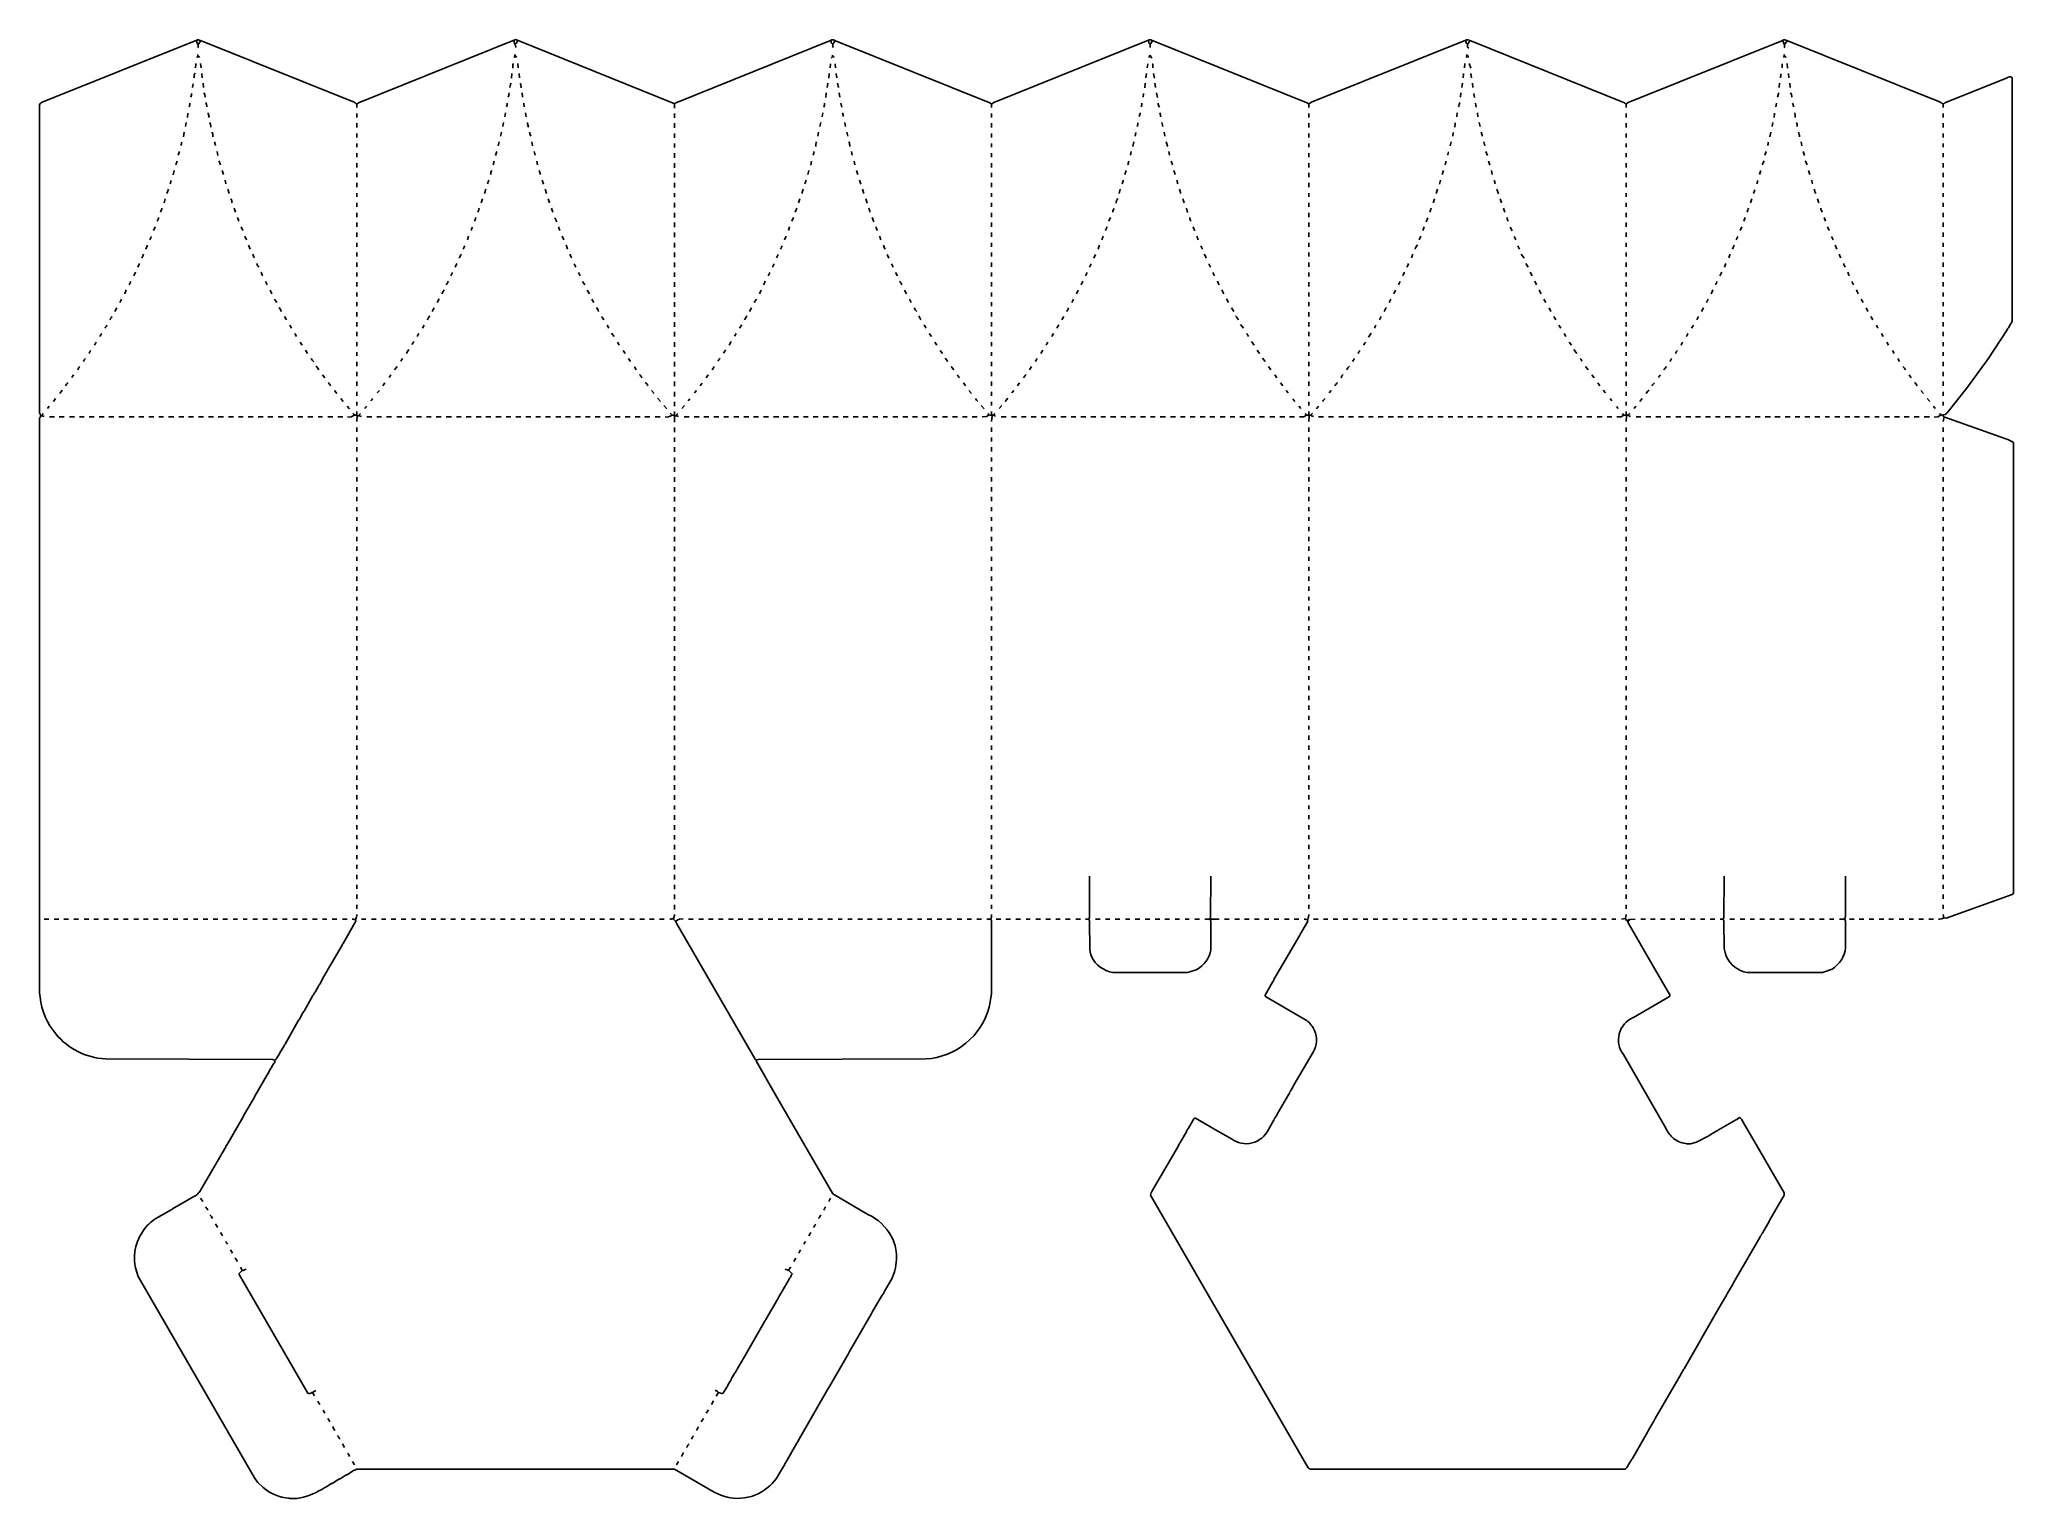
# Model space of a CAD drawing. Extents: x 474 to 5166, y 352 to 3819.
import ezdxf

# ---------------------------------------------------------------- set-up
doc = ezdxf.new("R2010")
doc.units = 0
doc.layers.get('0').update_dxf_attribs({"linetype": 'CONTINUOUS'})

msp = doc.modelspace()

# ---------------------------------------------------------------- linework, layer by layer
at = {"color": 7, "linetype": 'CONTINUOUS'}
for points in [[(1983, 3666), (1979.8, 3667.8), (1607.9, 3817.8), (1606, 3819, 0.138784), (1602, 3817), (1600.1, 3816.7), (1231.9, 3668.2), (1229, 3666), (1227, 3666), (1224.2, 3668.2), (1221.8, 3669.8), (860.9, 3814.8), (853.8, 3817.6, 0.381116), (848, 3817), (480.1, 3669.7, 0.143253), (474, 3664), (474, 2932, -0.126706), (477, 2925, -0.126966), (474, 2918), (474, 1554), (475.5, 1543, 0.146647), (512.8, 1455.8, 0.206612), (630, 1396.5), (1028, 1395.5, -0.145518), (1031, 1394, 0.413678), (1036.2, 1396.9, 0.070623), (1045.2, 1410.9), (1055.2, 1427.9, -0.113019), (1058, 1432), (1089.2, 1486.9, -0.113019), (1092, 1491), (1100.2, 1505.9, -0.113019), (1103, 1510), (1124, 1547, 0.067868), (1125.8, 1550.1, -0.089283), (1129, 1555), (1136, 1568), (1136.8, 1569.1, -0.089283), (1140, 1574), (1151, 1594, 0.120666), (1153, 1598), (1193.2, 1666.9, -0.113019), (1196, 1671), (1223.8, 1720.1, -0.118981), (1226, 1723), (1225, 1727), (1225.8, 1729.1, 0.163604), (1228, 1740)], [(4990, 2930), (4994, 2927), (4995, 2926), (4998, 2926), (4999, 2927), (5004, 2928), (5006, 2930), (5008, 2932), (5051.2, 2985.9), (5057, 2993), (5105.8, 3060.1), (5151, 3129, -0.129316), (5153.8, 3134.1), (5159.2, 3142.9, -0.113019), (5162, 3147), (5163, 3150), (5163, 3727), (5162, 3729, 0.340803), (5150.9, 3728.2), (5145.1, 3725.8), (5004, 3669), (5002.9, 3668.2), (5000, 3666), (4998, 3666, 0.069884), (4977.9, 3675.8), (4627.2, 3816.5, 0.325914), (4618, 3817), (4615.1, 3815.8), (4250, 3669), (4247, 3667), (4246, 3666), (4244, 3666), (4241.2, 3668.2), (3875.9, 3815.6), (3873.2, 3816.5), (3871, 3818), (3865, 3818), (3864, 3817), (3499.1, 3670.7, 0.088614), (3492, 3666), (3490, 3666), (3487.2, 3668.2), (3484.8, 3669.6), (3120.9, 3815.8), (3117.1, 3817.3, 0.324766), (3110, 3817), (3106.1, 3815.7), (2742, 3669), (2739, 3667), (2738, 3666), (2736, 3666), (2733.2, 3668.2), (2366.1, 3816.2), (2363.1, 3817.3, 0.36931), (2356, 3817), (2354.1, 3816.7), (1985.1, 3667.8), (1983, 3666), (1983, 3656)], [(844, 3752, 0.238593), (845, 3762)], [(854, 3776, 0.296299), (851, 3780), (851, 3781), (849, 3783)], [(1599, 3751, -0.088179), (1600, 3761), (1601, 3762)], [(1608, 3776, 0.296299), (1605, 3780), (1605, 3781), (1603, 3783)], [(2356, 3775, 0.172961), (2359, 3780)], [(2362, 3776, 0.296299), (2359, 3780), (2358, 3782)], [(3111, 3776, 0.165541), (3113, 3781)], [(3118, 3775, -0.155754), (3115, 3780), (3113, 3781), (3112, 3782)], [(3865, 3776, 0.165541), (3867, 3781)], [(3871, 3776, -0.120666), (3869, 3780), (3867, 3781), (3866, 3783)], [(841, 3728), (841.6, 3730.1, -0.192458), (844, 3739)], [(4612, 3728, 0.07013), (4613, 3737)], [(868, 3682, 0.134143), (865, 3692)], [(872, 3659, 0.134143), (869, 3669)], [(1584, 3659, 0.084195), (1586, 3668)], [(1588, 3682, 0.063906), (1590, 3692)], [(2338, 3658, 0.09779), (2340, 3668)], [(3136, 3658, -0.111731), (3133, 3668)], [(3847, 3659, -0.099788), (3850, 3669)], [(4639, 3682, 0.134143), (4636, 3692)], [(4643, 3659, 0.084195), (4641, 3668)], [(876, 3634), (877, 3636, -0.084195), (875, 3645)], [(881, 3611, 0.122985), (879, 3622)], [(1635, 3611), (1636, 3613, -0.122524), (1634, 3622)], [(3088, 3636, 0.084195), (3090, 3645)], [(3139, 3635, 0.09779), (3137, 3645)], [(4647, 3634, 0.067304), (4646, 3645)], [(4652, 3612, 0.09779), (4650, 3622)], [(810, 3567, 0.109346), (812, 3575)], [(886, 3588, 0.158124), (884, 3599)], [(1642, 3589, -0.134143), (1639, 3599)], [(2319, 3565, -0.081137), (2321, 3576)], [(2400, 3565, 0.11455), (2398, 3576)], [(3903, 3589, 0.07216), (3901, 3599)], [(4581, 3567, 0.109346), (4583, 3575)], [(4657, 3588, 0.122985), (4655, 3599)], [(904, 3521, 0.126706), (900, 3531)], [(1652, 3544), (1651.3, 3547.1, -0.081399), (1650, 3553)], [(3815, 3521), (3815.7, 3524.1, 0.081399), (3817, 3530)], [(3821, 3544), (3821.7, 3546.1, 0.081399), (3823, 3552)], [(4569, 3521, -0.0801), (4573, 3531)], [(4675, 3521, 0.105884), (4671, 3531)], [(1546, 3498, -0.084719), (1549, 3508)], [(3047, 3476, 0.085094), (3050, 3485)], [(3173, 3498, 0.084719), (3170, 3508)], [(3934, 3476, 0.079147), (3931, 3485)], [(4562, 3498, 0.109251), (4565, 3508)], [(4682, 3498, -0.084895), (4679, 3508)], [(4688, 3476), (4687.3, 3479.1, -0.081399), (4686, 3485)], [(932, 3431, 0.079147), (929, 3440)], [(1532, 3453, -0.084719), (1535, 3463)], [(1686, 3431, 0.079147), (1683, 3440)], [(2278, 3431, 0.085094), (2281, 3440)], [(3033, 3430, -0.196685), (3037, 3441)], [(3195, 3431, -0.085094), (3192, 3440)], [(3787, 3431, -0.079147), (3790, 3440)], [(4548, 3453, 0.085094), (4551, 3462)], [(4696, 3453, -0.109251), (4693, 3463)], [(754, 3387), (755.8, 3392.1, 0.113888), (757, 3396)], [(762, 3409), (762.8, 3411.1, 0.082276), (765, 3418)], [(1508, 3387), (1508.8, 3389.1, 0.082276), (1511, 3396)], [(1516, 3409, 0.085094), (1519, 3418)], [(2448, 3409, 0.079147), (2445, 3418)], [(3025, 3409, -0.130152), (3028, 3417)], [(3211, 3387, -0.085094), (3208, 3396)], [(3957, 3409, -0.085094), (3954, 3418)], [(3965, 3387), (3964.2, 3389.1, -0.082276), (3962, 3396)], [(4533, 3409), (4534.8, 3414.1, 0.113888), (4536, 3418)], [(4711, 3409), (4709.2, 3414.1, -0.113888), (4708, 3418)], [(736, 3343), (738.3, 3347.9, -0.089945), (740, 3351)], [(1500, 3365, -0.066665), (1503, 3373)], [(1711, 3365), (1710.2, 3367.1, -0.082276), (1708, 3374)], [(2245, 3343), (2246.8, 3348.1, 0.113888), (2248, 3352)], [(2465, 3365), (2463.2, 3370.1, -0.113888), (2462, 3374)], [(2474, 3343), (2473.2, 3345.1, -0.082276), (2471, 3352)], [(2999, 3343), (2999.8, 3345.1, 0.082276), (3002, 3352)], [(3008, 3365), (3008.8, 3367.1, 0.082276), (3011, 3374)], [(3221, 3364, -0.111656), (3216, 3374)], [(3762, 3365, 0.085094), (3765, 3374)], [(4507, 3343), (4509.3, 3347.9, -0.089945), (4511, 3351)], [(4737, 3343), (4734.7, 3347.9, 0.089945), (4733, 3351)], [(717, 3299, 0.114006), (721, 3309)], [(985, 3300, -0.099319), (981, 3309)], [(995, 3278, -0.099319), (991, 3287)], [(1471, 3299), (1472.8, 3302.1, -0.067868), (1477, 3309)], [(1481, 3321), (1483.3, 3325.9, -0.089945), (1485, 3329)], [(1729, 3321), (1727.2, 3326.1, -0.113888), (1726, 3330)], [(1739, 3300, -0.07869), (1735, 3309)], [(2484, 3321, -0.099319), (2480, 3330)], [(2990, 3321), (2991.8, 3326.1, 0.113888), (2993, 3330)], [(3247, 3299, 0.134311), (3242, 3309)], [(3724, 3278, 0.099319), (3728, 3287)], [(3735, 3300), (3736.8, 3305.1, 0.113888), (3738, 3309)], [(3744, 3321, -0.074359), (3749, 3331)], [(4479, 3278), (4480.8, 3283.1, 0.113888), (4482, 3287)], [(4489, 3300), (4490.8, 3305.1, 0.113888), (4492, 3309)], [(4756, 3300, -0.121045), (4752, 3309)], [(4766, 3278, -0.099319), (4762, 3287)], [(1005, 3257, -0.099319), (1001, 3266)], [(1441, 3236, 0.099319), (1445, 3245)], [(1759, 3257), (1756.7, 3261.9, 0.089945), (1755, 3265)], [(2195, 3236, 0.099319), (2199, 3245)], [(2524, 3236), (2522.8, 3237.9, 0.090711), (2518, 3245)], [(3278, 3236, -0.099319), (3274, 3245)], [(3714, 3257, 0.099319), (3718, 3266)], [(4776, 3257, -0.099319), (4772, 3266)], [(676, 3215, 0.099319), (680, 3224)], [(1430, 3215), (1433.2, 3219.9, -0.113019), (1436, 3224)], [(2546, 3194, -0.067868), (2544.2, 3197.1), (2542, 3202)], [(4043, 3215, -0.099319), (4039, 3224)], [(4447, 3215, 0.099319), (4451, 3224)], [(642, 3153, -0.129316), (644.8, 3158.1), (646, 3161)], [(1049, 3173, 0.070776), (1044, 3182)], [(1396, 3153), (1397.2, 3154.9, -0.104231), (1402, 3162)], [(1803, 3173, 0.093395), (1798, 3182)], [(1815, 3153, 0.069701), (1810, 3161)], [(2150, 3153), (2151.2, 3154.9, -0.113019), (2154, 3159), (2155, 3162)], [(2559, 3173, -0.074378), (2553, 3181)], [(2916, 3173), (2917, 3175, 0.079147), (2920, 3181)], [(3324, 3153), (3321.8, 3155.9, 0.120268), (3317, 3162)], [(4820, 3173), (4817.2, 3178.2, -0.092595), (4816, 3181)], [(605, 3093, -0.162817), (608, 3098), (609, 3100)], [(618, 3113, -0.153718), (622, 3120)], [(630, 3133, -0.162817), (633, 3138), (634, 3140)], [(1359, 3094), (1362, 3098, -0.212214), (1364, 3101)], [(1372, 3113, -0.133925), (1376, 3120)], [(2581, 3133, 0.116472), (2576, 3141)], [(2867, 3093), (2869, 3097, 0.184026), (2871, 3100)], [(3348, 3113, -0.084471), (3344, 3120)], [(3622, 3093, -0.153718), (3626, 3100)], [(3647, 3133, -0.133925), (3651, 3140)], [(4376, 3093, -0.133925), (4380, 3100)], [(4388, 3113, 0.074103), (4392, 3120)], [(4401, 3133, -0.129316), (4403.8, 3138.1), (4405, 3140)], [(4844, 3133, -0.084471), (4840, 3140)], [(579, 3054, -0.153718), (583, 3061)], [(592, 3073, -0.153718), (596, 3080)], [(1126, 3053, -0.122512), (1120, 3061)], [(1346, 3073, -0.120674), (1352, 3082)], [(2087, 3055), (2088.2, 3056.9, 0.103766), (2090, 3060), (2092, 3062)], [(2100, 3074), (2103, 3078, -0.212214), (2105, 3081)], [(2841, 3054), (2843.2, 3057.9, 0.103766), (2845, 3061)], [(3595, 3054), (3596.2, 3055.9, -0.125445), (3600, 3061)], [(3608, 3073), (3610, 3077, 0.184026), (3612, 3080)], [(4140, 3055, 0.09779), (4136, 3061)], [(4350, 3054, -0.171903), (4354, 3061)], [(4363, 3073, -0.153718), (4367, 3080)], [(536, 2996, -0.133101), (542, 3003)], [(565, 3034, -0.141257), (570, 3042)], [(1138, 3034, 0.128393), (1131, 3043)], [(1166, 2996, 0.079216), (1160, 3004)], [(1906, 3015, 0.122512), (1900, 3023)], [(1920, 2996, 0.122512), (1914, 3004)], [(2073, 3034), (2076, 3039, -0.212214), (2078, 3042)], [(2661, 3015, -0.113512), (2656, 3022)], [(2813, 3015, -0.079131), (2819, 3023)], [(3553, 2996, -0.079131), (3559, 3004)], [(3568, 3015, -0.173281), (3573, 3023)], [(3581, 3034, -0.091924), (3588, 3043)], [(4307, 2996, -0.133101), (4313, 3003)], [(4322, 3016, -0.078171), (4327, 3022)], [(4909, 3034, 0.122512), (4903, 3042)], [(4937, 2996, 0.079216), (4931, 3004)], [(1262, 2960, -0.150937), (1266, 2965)], [(2704, 2959, -0.113512), (2699, 2966)], [(3524, 2959, -0.106685), (3530, 2966)], [(4293, 2978, -0.102966), (4300, 2986)], [(480, 2925, -0.216752), (483, 2930)], [(1206, 2922, 0.217671), (1223, 2927)], [(1234, 2925, -0.216752), (1237, 2930)], [(1247, 2942, 0.084647), (1251, 2948)], [(1961, 2922, 0.229628), (1976.1, 2925.8), (1977, 2926), (1983, 2926)], [(1988, 2925, -0.236068), (1991, 2930)], [(2715, 2922), (2725.1, 2922.8, 0.098103), (2730, 2927)], [(2737, 2926, -0.070182), (2730, 2927), (2730, 2928), (2728, 2930)], [(2738, 2925), (2739, 2926), (2742, 2926, -0.150174), (2745, 2930)], [(2746, 2924, -0.120666), (2742, 2926)], [(3469, 2922), (3479, 2922.5, 0.147036), (3484.1, 2925.8), (3485, 2926), (3491, 2926)], [(3492, 2925), (3493, 2926), (3496, 2926, -0.162278), (3500, 2931)], [(3502, 2923, -0.085094), (3496, 2926)], [(4223, 2922), (4233, 2922.5, 0.147036), (4238.1, 2925.8), (4239, 2926), (4245, 2926)], [(4239, 2926, 0.120666), (4237, 2930)], [(4246, 2925), (4247, 2926), (4250, 2926, -0.160167), (4254, 2930)], [(4256, 2923, -0.085094), (4250, 2926)], [(4977, 2922, 0.217671), (4994, 2927)], [(4988, 1729, 0.200418), (5000, 1732), (5006, 1731), (5163, 1787), (5166, 1790), (5166, 2861, 0.116112), (5147.9, 2869.7), (5000, 2922, -0.145376), (4998, 2926)], [(1228, 1895, 0.178814), (1228, 1904)], [(2970, 1831), (2969.5, 1733), (2968, 1729), (2968.2, 1728.1), (2969.5, 1725), (2970.5, 1656), (2972.4, 1647.1), (2974.8, 1639.9, 0.245347), (3025, 1602), (3203, 1602), (3207.9, 1603.4), (3222.9, 1608.2), (3224.9, 1609.2, 0.225383), (3258, 1656), (3258, 1725, -0.120666), (3256, 1729), (3256.2, 1729.9), (3257.5, 1733), (3258, 1831)], [(4478, 1831), (4477.5, 1733), (4476, 1729), (4476.2, 1728.1), (4477.5, 1725), (4478.5, 1659), (4480.4, 1649.1), (4482.8, 1640.9, 0.250895), (4533, 1602), (4712, 1602), (4716.9, 1603.4), (4732.9, 1609.2), (4734.9, 1610.2, 0.232212), (4767, 1661), (4767, 1724, -0.165541), (4765, 1729), (4765.3, 1730.9), (4766.5, 1734), (4767, 1831)], [(1983, 1740, -0.130252), (1981, 1730), (1981, 1729), (1986, 1724), (1988.8, 1717.9), (2175, 1396), (2177, 1394), (2183, 1395.5), (2581, 1396.5, 0.323109), (2731.3, 1519.9), (2732.4, 1523.9), (2735.5, 1542), (2736.5, 1552), (2737, 1553), (2737, 1725, -0.120666), (2735, 1729), (2735.2, 1729.9), (2736.6, 1733.1), (2737, 1740)], [(3491, 1740), (3490.6, 1733.1), (3488, 1727), (3488.5, 1724), (3473.8, 1698.1), (3473, 1697, 0.079147), (3470, 1691), (3408, 1585, -0.129316), (3405.2, 1579.9), (3404.8, 1579.1), (3387, 1548), (3387, 1546), (3388, 1545), (3443.2, 1512.2), (3483.2, 1489.2, 0.092595), (3486, 1488, -0.128488), (3504.8, 1463.9, -0.236804), (3501.2, 1412.9), (3454, 1332, -0.082763), (3452.8, 1329.1), (3449.2, 1322.9, -0.089283), (3446, 1318, -0.129316), (3443.2, 1312.9), (3415.8, 1265.1, -0.06304), (3413.2, 1260.9, -0.067868), (3409, 1254, -0.129316), (3406.2, 1248.9), (3404.8, 1246.1, -0.06304), (3402.2, 1241.9), (3395, 1229, -0.477107), (3306.9, 1206.8), (3275.1, 1225.2), (3222, 1256), (3220, 1256), (3218, 1254), (3204.8, 1232.1), (3203, 1229, 0.079147), (3200, 1223), (3185.2, 1197.9), (3185, 1197, 0.125537), (3181, 1190), (3118.8, 1083.1, -0.113019), (3116, 1079), (3115, 1073), (3484.2, 434.1), (3486.8, 429.8, 0.179104), (3494, 422), (4242, 422, 0.19092), (4250, 431), (4257.8, 444.1, -0.118981), (4260, 447), (4296, 510, 0.079147), (4299, 516), (4311, 536, 0.079147), (4314, 542), (4376, 648, -0.129316), (4378.8, 653.1, -0.067868), (4383, 660), (4460.2, 794.9, 0.11524), (4463, 800), (4476, 822, 0.120666), (4478, 826), (4483, 834, 0.079147), (4486, 840), (4498, 860, 0.079147), (4501, 866), (4563, 972, -0.129316), (4565.8, 977.1), (4567.2, 979.9, -0.06304), (4569.8, 984.1), (4585, 1010, -0.082763), (4586.2, 1012.9), (4586.8, 1014.1), (4621, 1073), (4621, 1078), (4562.8, 1177.9), (4521.2, 1250.2, 0.162794), (4515, 1257), (4508.1, 1252.8, 0.113019), (4504, 1250), (4465, 1228, -0.120666), (4461, 1226), (4454.1, 1221.8, -0.065958), (4449.1, 1218.8), (4439.9, 1213.2), (4413.9, 1199.3), (4412.1, 1198.7), (4398, 1195), (4388, 1195), (4386.9, 1195.6, -0.148088), (4357.8, 1207.8, -0.103197), (4339.8, 1231.8), (4238.8, 1406.9, -0.491664), (4262.1, 1494.8), (4262.9, 1495.2), (4348, 1545), (4349, 1546), (4349, 1549), (4309.8, 1616.9), (4250.4, 1720.1), (4250, 1723, -0.618034), (4248, 1725)], [(1225, 1727), (1221.9, 1727.8, 0.138157), (1217, 1729)], [(1972, 1729, 0.083987), (1981, 1730)], [(3488, 1727), (3484.9, 1727.8, 0.138157), (3480, 1729)], [(1033, 1394, -0.318346), (1030.2, 1384.9), (1025.8, 1377.1, -0.113019), (1023, 1373), (1017.8, 1363.1, -0.06304), (1015.2, 1358.9), (986, 1308, 0.120666), (984, 1304), (960, 1263, 0.120666), (958, 1259), (919, 1192, 0.079147), (916, 1186), (908, 1173, 0.079147), (905, 1167), (897, 1154, 0.079147), (894, 1148), (858, 1087, -0.129316), (855.2, 1081.9, -0.118981), (853, 1079, -0.166814), (841, 1070), (790, 1040, -0.067868), (786.9, 1038.2), (750.9, 1017.2, 0.089283), (746, 1014, 0.114905), (718, 984, 0.227771), (704.7, 891.9), (708.8, 879.9), (985.2, 401.2), (986.8, 398.8), (992, 391), (1005.8, 377.8, 0.15125), (1066.9, 352.6), (1068, 352), (1086, 352), (1093.9, 353.4, 0.091777), (1152, 378, -0.120666), (1156, 380), (1164, 385, -0.079147), (1170, 388), (1183, 396, -0.079147), (1189, 399), (1203, 408, 0.082763), (1205.9, 409.2), (1222, 419, 0.085094), (1228, 422), (1983, 422), (2062.8, 375.8), (2065.2, 374.2, 0.109754), (2123.9, 352.6, 0.309794), (2235, 416), (2244.8, 432.1, -0.067868), (2249, 439), (2275, 485, 0.120666), (2277, 489), (2348.8, 613.1, -0.089283), (2352, 618), (2396, 695, 0.079147), (2399, 701), (2451, 790, 0.079147), (2454, 796), (2477.2, 834.9, -0.113019), (2480, 839), (2485.2, 848.9), (2499.7, 874.1), (2505.3, 887.9, 0.105409), (2510.4, 939.1, 0.088926), (2498.8, 974.9, 0.162945), (2443.2, 1027.2), (2360, 1076), (2223.8, 1310.9), (2178.4, 1390.1), (2178, 1394)], [(875, 1037, -0.074378), (869, 1045)], [(885, 1017, 0.133455), (879, 1026)], [(897, 996, 0.070776), (892, 1005)], [(2314, 996), (2315.8, 999.1, -0.098514), (2319, 1004)], [(2326, 1017), (2327.2, 1018.9, -0.071864), (2332, 1026)], [(909, 976), (907.2, 979.1, 0.085479), (904, 984)], [(921, 956, -0.112445), (917, 963)], [(944, 915, 0.093322), (938, 924)], [(965, 897), (962.9, 896.2, -0.153712), (956, 894), (949, 887), (949, 884), (1106.2, 612.1), (1112, 602, 0.370266), (1121.1, 603.7), (1123, 604), (1131, 609)], [(956, 894), (953.2, 899.2, -0.104338), (952, 902)], [(2080, 609, -0.133012), (2086.9, 604.8), (2088, 604), (2093.1, 602.2, 0.494406), (2100, 604), (2109, 619, 0.120666), (2111, 623), (2116, 631, 0.079147), (2119, 637), (2126.2, 648.9, -0.06304), (2128.8, 653.1, -0.067868), (2133, 660, -0.129316), (2135.8, 665.1), (2144.8, 681.1, -0.089283), (2148, 686), (2199, 775, 0.120666), (2201, 779), (2228, 825, 0.079147), (2231, 831), (2236, 839, 0.079147), (2239, 845), (2256, 873, -0.129316), (2258.8, 878.1, -0.067868), (2263, 885), (2263, 886), (2255, 894), (2246, 897)], [(1140, 575), (1137.2, 580.2, -0.092595), (1136, 583)], [(1164, 534), (1162.2, 537.1, 0.085479), (1159, 542)], [(1176, 514, -0.099746), (1171, 523)], [(2036, 514, -0.162817), (2039, 519), (2040, 522)], [(1189, 493), (1186, 495, 0.125359), (1182, 502)], [(2012, 473), (2013.2, 474.9, -0.104231), (2018, 482)], [(2024, 493, -0.133925), (2028, 500), (2028, 501)], [(1211, 452), (1208.2, 457.2, -0.092595), (1207, 460)]]:
    msp.add_lwpolyline(points, format="xyb", dxfattribs=at)
for points in [[(848, 3813), (848, 3817)], [(851, 3807), (848, 3811)], [(1602, 3813), (1602, 3817)], [(1605, 3807), (1602, 3811)], [(2356, 3813), (2356, 3817)], [(2360, 3808), (2359, 3808), (2356, 3811)], [(848, 3776), (851, 3780)], [(858, 3752), (857, 3762)], [(1602, 3776), (1605, 3780)], [(1612, 3752), (1611, 3762)], [(2353, 3752), (2354, 3761)], [(2366, 3752), (2365, 3761)], [(3107, 3752), (3108, 3761)], [(3120, 3752), (3120, 3760), (3119, 3761)], [(3861, 3752), (3862, 3762)], [(3876, 3751), (3872, 3762)], [(4615, 3752), (4616, 3753), (4616, 3761)], [(4619, 3776), (4622, 3780)], [(4625, 3776), (4625, 3777), (4622, 3780), (4622, 3781), (4620, 3783)], [(4629, 3751), (4628, 3762)], [(838, 3705), (839, 3714)], [(861, 3728), (860, 3738)], [(864, 3705), (863, 3715)], [(1592, 3705), (1594, 3715)], [(1596, 3727), (1597, 3738)], [(1615, 3728), (1614, 3738)], [(1619, 3704), (1617, 3715)], [(2346, 3705), (2348, 3715)], [(2350, 3727), (2351, 3738)], [(2369, 3728), (2368, 3738)], [(2373, 3705), (2371, 3715)], [(3101, 3704), (3102, 3715)], [(3104, 3728), (3105, 3738)], [(3124, 3727), (3122, 3738)], [(3127, 3705), (3125, 3715)], [(3855, 3705), (3856, 3715)], [(3858, 3728), (3859, 3738)], [(3878, 3728), (3876, 3738)], [(3881, 3705), (3880, 3715)], [(4609, 3705), (4610, 3715)], [(4632, 3728), (4631, 3738)], [(4635, 3705), (4634, 3715)], [(830, 3659), (832, 3668)], [(834, 3682), (836, 3691)], [(1228, 3657), (1228, 3666)], [(1622, 3682), (1621, 3692)], [(1626, 3659), (1625, 3668)], [(2343, 3681), (2344, 3692)], [(2376, 3682), (2375, 3692)], [(2381, 3658), (2379, 3668)], [(2737, 3657), (2737, 3666)], [(3093, 3659), (3094, 3668)], [(3097, 3682), (3098, 3691)], [(3131, 3681), (3129, 3692)], [(3491, 3657), (3491, 3666)], [(3851, 3682), (3851.3, 3683.9), (3852.5, 3691), (3852, 3692)], [(3885, 3681), (3883, 3691)], [(3889, 3658), (3887, 3668)], [(4245, 3657), (4245, 3666)], [(4601, 3659), (4603, 3668)], [(4605, 3682), (4607, 3691), (4608, 3692)], [(4999, 3657), (4999, 3666)], [(821, 3612), (823, 3622)], [(826, 3634), (827, 3644)], [(1228, 3634), (1228, 3643)], [(1228, 3610), (1228, 3620)], [(1575, 3612), (1577, 3622)], [(1580, 3635), (1582, 3645)], [(1631, 3635), (1629, 3645)], [(1983, 3633), (1983, 3643)], [(1983, 3609), (1983, 3620)], [(2329, 3612), (2331, 3622)], [(2334, 3635), (2336, 3645)], [(2385, 3636), (2383, 3645)], [(2390, 3612), (2388, 3622)], [(2737, 3634), (2737, 3643)], [(2737, 3610), (2737, 3620)], [(3084, 3612), (3085, 3621)], [(3144, 3612), (3142, 3622)], [(3491, 3634), (3491, 3643)], [(3491, 3610), (3491, 3620)], [(3838, 3611), (3839, 3621)], [(3843, 3635), (3844, 3645)], [(3893, 3635), (3892, 3645)], [(3898, 3612), (3896, 3622)], [(4245, 3634), (4245, 3643)], [(4245, 3610), (4245, 3620)], [(4592, 3612), (4594, 3622)], [(4597, 3634), (4598, 3644)], [(4999, 3634), (4999, 3643)], [(4999, 3610), (4999, 3620)], [(816, 3588), (818, 3599)], [(892, 3567), (890, 3576)], [(1228, 3586), (1228, 3596)], [(1228, 3563), (1228, 3572)], [(1564, 3566), (1567, 3576)], [(1570, 3589), (1572, 3599)], [(1646, 3566), (1644, 3576)], [(1983, 3585), (1983, 3596)], [(1983, 3562), (1983, 3572)], [(2324, 3589), (2326, 3599)], [(2395, 3589), (2393, 3599)], [(2737, 3586), (2737, 3596)], [(2737, 3563), (2737, 3572)], [(3073, 3565), (3075, 3576)], [(3078, 3589), (3080, 3598)], [(3149, 3589), (3147, 3599)], [(3154, 3565), (3155, 3566), (3152, 3576)], [(3491, 3586), (3491, 3596)], [(3491, 3563), (3491, 3572)], [(3827, 3566), (3829, 3576)], [(3833, 3589), (3834, 3598)], [(3909, 3566), (3907, 3576)], [(4245, 3586), (4245, 3596)], [(4245, 3563), (4245, 3572)], [(4587, 3588), (4589, 3599)], [(4663, 3566), (4661, 3576)], [(4999, 3586), (4999, 3596)], [(4999, 3563), (4999, 3572)], [(798, 3521), (801, 3530)], [(804, 3544), (807, 3553)], [(898, 3543), (896, 3553)], [(1228, 3539), (1228, 3549)], [(1228, 3515), (1228, 3525)], [(1552, 3521), (1555, 3530)], [(1558, 3543), (1561, 3553)], [(1658, 3521), (1656, 3530)], [(1983, 3538), (1983, 3549)], [(1983, 3514), (1983, 3525)], [(2307, 3520), (2309, 3530)], [(2313, 3544), (2315, 3553)], [(2406, 3544), (2404, 3553)], [(2412, 3521), (2410, 3530)], [(2737, 3539), (2737, 3549)], [(2737, 3515), (2737, 3525)], [(3061, 3521), (3063, 3530)], [(3067, 3544), (3069, 3553)], [(3160, 3544), (3158, 3553)], [(3167, 3521), (3164, 3530)], [(3491, 3539), (3491, 3549)], [(3491, 3515), (3491, 3525)], [(3916, 3543), (3912, 3553)], [(3921, 3520), (3918, 3530)], [(4245, 3539), (4245, 3549)], [(4245, 3515), (4245, 3525)], [(4575, 3544), (4578, 3553)], [(4669, 3543), (4666, 3553)], [(4999, 3539), (4999, 3549)], [(4999, 3515), (4999, 3525)], [(785, 3476), (787, 3484)], [(792, 3497), (794, 3508)], [(911, 3498), (908, 3508)], [(917, 3476), (915, 3485)], [(1228, 3492), (1228, 3502)], [(1228, 3468), (1228, 3478)], [(1539, 3476), (1542, 3485)], [(1665, 3498), (1662, 3508)], [(1672, 3475), (1669, 3485)], [(1983, 3491), (1983, 3502)], [(1983, 3467), (1983, 3478)], [(2293, 3476), (2296, 3485)], [(2300, 3498), (2303, 3508)], [(2419, 3498), (2416, 3508)], [(2426, 3475), (2423, 3485)], [(2737, 3492), (2737, 3502)], [(2737, 3468), (2737, 3478)], [(3054, 3498), (3057, 3508)], [(3180, 3476), (3177, 3485)], [(3491, 3492), (3491, 3502)], [(3491, 3468), (3491, 3478)], [(3802, 3475), (3804, 3485)], [(3808, 3498), (3811, 3508)], [(3927, 3498), (3925, 3508)], [(4245, 3492), (4245, 3502)], [(4245, 3468), (4245, 3478)], [(4556, 3476), (4558, 3484)], [(4999, 3492), (4999, 3502)], [(4999, 3468), (4999, 3478)], [(770, 3431), (773, 3440)], [(777, 3453), (781, 3463)], [(925, 3453), (922, 3463)], [(1228, 3445), (1228, 3454)], [(1228, 3421), (1228, 3431)], [(1524, 3431), (1527, 3440)], [(1679, 3453), (1676, 3463)], [(1983, 3444), (1983, 3454)], [(1983, 3420), (1983, 3431)], [(2286, 3453), (2289, 3463)], [(2433, 3453), (2430, 3463)], [(2441, 3430), (2438, 3440)], [(2737, 3445), (2737, 3454)], [(2737, 3421), (2737, 3431)], [(3040, 3453), (3043, 3463)], [(3187, 3453), (3184, 3463)], [(3491, 3445), (3491, 3454)], [(3491, 3421), (3491, 3431)], [(3794, 3453), (3797, 3463)], [(3942, 3452), (3938, 3463)], [(3949, 3431), (3946, 3440)], [(4245, 3445), (4245, 3454)], [(4245, 3421), (4245, 3431)], [(4541, 3431), (4544, 3440)], [(4703, 3431), (4700, 3440)], [(4999, 3445), (4999, 3454)], [(4999, 3421), (4999, 3431)], [(940, 3409), (937, 3418)], [(948, 3387), (945, 3396)], [(1228, 3397), (1228, 3407)], [(1228, 3374), (1228, 3384)], [(1694, 3409), (1691, 3418)], [(1704, 3386), (1699, 3395)], [(1983, 3396), (1983, 3407)], [(1983, 3373), (1983, 3384)], [(2262, 3387), (2266, 3396)], [(2270, 3409), (2274, 3418)], [(2457, 3386), (2453, 3396)], [(2737, 3397), (2737, 3407)], [(2737, 3374), (2737, 3384)], [(3016, 3387), (3020, 3396)], [(3203, 3408), (3200, 3418)], [(3491, 3397), (3491, 3407)], [(3491, 3374), (3491, 3384)], [(3770, 3386), (3774, 3395)], [(3779, 3409), (3782, 3418)], [(4245, 3397), (4245, 3407)], [(4245, 3374), (4245, 3384)], [(4525, 3387), (4528, 3396)], [(4719, 3387), (4716, 3396)], [(4999, 3397), (4999, 3407)], [(4999, 3374), (4999, 3384)], [(745, 3365), (749, 3374)], [(957, 3365), (953, 3374)], [(966, 3343), (962, 3352)], [(1228, 3350), (1228, 3360)], [(1228, 3326), (1228, 3336)], [(1491, 3343), (1494, 3352)], [(1720, 3343), (1716, 3352)], [(1983, 3349), (1983, 3360)], [(1983, 3325), (1983, 3336)], [(2254, 3365), (2257, 3374)], [(2737, 3350), (2737, 3360)], [(2737, 3326), (2737, 3336)], [(3228, 3343), (3225, 3352)], [(3491, 3350), (3491, 3360)], [(3491, 3326), (3491, 3336)], [(3753, 3343), (3757, 3352)], [(3974, 3364), (3970, 3373)], [(3983, 3343), (3979, 3351)], [(4245, 3350), (4245, 3360)], [(4245, 3326), (4245, 3336)], [(4516, 3365), (4520, 3374)], [(4728, 3365), (4724, 3374)], [(4999, 3350), (4999, 3360)], [(4999, 3326), (4999, 3336)], [(708, 3278), (712, 3287)], [(727, 3321), (731, 3330)], [(975, 3321), (971, 3330)], [(1228, 3303), (1228, 3313)], [(1228, 3279), (1228, 3289)], [(1462, 3278), (1466, 3287)], [(1749, 3278), (1745, 3286)], [(1983, 3302), (1983, 3313)], [(1983, 3278), (1983, 3289)], [(2216, 3278), (2220, 3286)], [(2226, 3300), (2230, 3308)], [(2235, 3321), (2239, 3329)], [(2493, 3299), (2489, 3308)], [(2503, 3278), (2499, 3286)], [(2737, 3303), (2737, 3313)], [(2737, 3279), (2737, 3289)], [(2970, 3278), (2974, 3286)], [(2980, 3299), (2984, 3308)], [(3238, 3321), (3234, 3329)], [(3257, 3278), (3253, 3286)], [(3491, 3303), (3491, 3313)], [(3491, 3279), (3491, 3289)], [(3992, 3321), (3988, 3329)], [(4003, 3299), (3996, 3309)], [(4012, 3278), (4007, 3287)], [(4245, 3303), (4245, 3313)], [(4245, 3279), (4245, 3289)], [(4498, 3321), (4502, 3330)], [(4746, 3321), (4742, 3330)], [(4999, 3303), (4999, 3313)], [(4999, 3279), (4999, 3289)], [(687, 3236), (691, 3244)], [(698, 3257), (702, 3266)], [(1015, 3236), (1011, 3244)], [(1228, 3256), (1228, 3265)], [(1228, 3232), (1228, 3242)], [(1452, 3257), (1456, 3265)], [(1770, 3236), (1765, 3244)], [(1983, 3255), (1983, 3265)], [(1983, 3231), (1983, 3242)], [(2206, 3257), (2210, 3265)], [(2513, 3257), (2509, 3265)], [(2737, 3256), (2737, 3265)], [(2737, 3232), (2737, 3242)], [(2950, 3236), (2954, 3245)], [(2960, 3257), (2964, 3265)], [(3267, 3257), (3263, 3265)], [(3491, 3256), (3491, 3265)], [(3491, 3232), (3491, 3242)], [(3704, 3236), (3708, 3244)], [(4022, 3257), (4017, 3266)], [(4032, 3236), (4028, 3245)], [(4245, 3256), (4245, 3265)], [(4245, 3232), (4245, 3242)], [(4458, 3236), (4462, 3244)], [(4468, 3257), (4473, 3266)], [(4786, 3236), (4782, 3244)], [(4999, 3256), (4999, 3265)], [(4999, 3232), (4999, 3242)], [(665, 3194), (669, 3202)], [(1026, 3215), (1022, 3223)], [(1038, 3194), (1033, 3202)], [(1228, 3208), (1228, 3218)], [(1228, 3185), (1228, 3195)], [(1419, 3194), (1424, 3203)], [(1781, 3215), (1776, 3223)], [(1792, 3194), (1787, 3202)], [(1983, 3207), (1983, 3218)], [(1983, 3184), (1983, 3195)], [(2173, 3194), (2178, 3202)], [(2185, 3215), (2189, 3223)], [(2535, 3215), (2530, 3223)], [(2737, 3208), (2737, 3218)], [(2737, 3185), (2737, 3195)], [(2928, 3194), (2932, 3202)], [(2939, 3215), (2943, 3223)], [(3289, 3215), (3284, 3224)], [(3300, 3194), (3295, 3203)], [(3491, 3208), (3491, 3218)], [(3491, 3185), (3491, 3195)], [(3682, 3194), (3686, 3202)], [(3693, 3215), (3697, 3223)], [(4054, 3194), (4050, 3202)], [(4245, 3208), (4245, 3218)], [(4245, 3185), (4245, 3195)], [(4436, 3194), (4440, 3202)], [(4797, 3215), (4793, 3224)], [(4809, 3194), (4804, 3202)], [(4999, 3208), (4999, 3218)], [(4999, 3185), (4999, 3195)], [(653, 3173), (658, 3181)], [(1061, 3153), (1056, 3161)], [(1228, 3161), (1228, 3171)], [(1228, 3137), (1228, 3147)], [(1407, 3173), (1412, 3181)], [(1983, 3160), (1983, 3171)], [(1983, 3136), (1983, 3147)], [(2162, 3173), (2166, 3181)], [(2569, 3153), (2564, 3162)], [(2737, 3161), (2737, 3171)], [(2737, 3137), (2737, 3147)], [(2904, 3153), (2909, 3161)], [(3313, 3173), (3307, 3181)], [(3491, 3161), (3491, 3171)], [(3491, 3137), (3491, 3147)], [(3659, 3153), (3663, 3161)], [(3670, 3173), (3675, 3182)], [(4066, 3173), (4062, 3181)], [(4078, 3153), (4073, 3161)], [(4245, 3161), (4245, 3171)], [(4245, 3137), (4245, 3147)], [(4413, 3153), (4417, 3161)], [(4424, 3173), (4429, 3181)], [(4832, 3153), (4827, 3161)], [(4999, 3161), (4999, 3171)], [(4999, 3137), (4999, 3147)], [(1073, 3133), (1069, 3140)], [(1085, 3113), (1081, 3120)], [(1098, 3093), (1094, 3100)], [(1228, 3114), (1228, 3124)], [(1228, 3090), (1228, 3100)], [(1384, 3133), (1388, 3140)], [(1827, 3133), (1823, 3140)], [(1840, 3113), (1834, 3121)], [(1852, 3093), (1848, 3100)], [(1983, 3113), (1983, 3124)], [(1983, 3089), (1983, 3100)], [(2113, 3093), (2118, 3101)], [(2126, 3114), (2130, 3120)], [(2138, 3133), (2143, 3141)], [(2594, 3113), (2589, 3120)], [(2607, 3093), (2602, 3100)], [(2737, 3114), (2737, 3124)], [(2737, 3090), (2737, 3100)], [(2880, 3113), (2884, 3120)], [(2892, 3133), (2897, 3141)], [(3336, 3133), (3329, 3142)], [(3361, 3093), (3355, 3101)], [(3491, 3114), (3491, 3124)], [(3491, 3090), (3491, 3100)], [(3633, 3112), (3639, 3121)], [(4090, 3133), (4085, 3140)], [(4102, 3113), (4098, 3120)], [(4115, 3093), (4110, 3100)], [(4245, 3114), (4245, 3124)], [(4245, 3090), (4245, 3100)], [(4856, 3113), (4852, 3120)], [(4869, 3093), (4865, 3100)], [(4999, 3114), (4999, 3124)], [(4999, 3090), (4999, 3100)], [(1111, 3073), (1106, 3081)], [(1228, 3067), (1228, 3076)], [(1228, 3043), (1228, 3053)], [(1333, 3055), (1337, 3061)], [(1866, 3073), (1861, 3080)], [(1879, 3054), (1874, 3061)], [(1983, 3066), (1983, 3076)], [(1983, 3042), (1983, 3053)], [(2620, 3073), (2615, 3080)], [(2633, 3054), (2627, 3062)], [(2737, 3067), (2737, 3076)], [(2737, 3043), (2737, 3053)], [(2854, 3073), (2859, 3081)], [(3374, 3073), (3368, 3081)], [(3387, 3054), (3381, 3062)], [(3491, 3067), (3491, 3076)], [(3491, 3043), (3491, 3053)], [(4128, 3073), (4121, 3082)], [(4245, 3067), (4245, 3076)], [(4245, 3043), (4245, 3053)], [(4882, 3073), (4878, 3080)], [(4895, 3054), (4891, 3061)], [(4999, 3067), (4999, 3076)], [(4999, 3043), (4999, 3053)], [(551, 3016), (555, 3022)], [(1152, 3015), (1147, 3022)], [(1228, 3019), (1228, 3029)], [(1228, 2996), (1228, 3006)], [(1290, 2996), (1295, 3003)], [(1305, 3016), (1309, 3022)], [(1318, 3034), (1324, 3042)], [(1892, 3034), (1888, 3041)], [(1983, 3018), (1983, 3029)], [(1983, 2995), (1983, 3006)], [(2059, 3015), (2063, 3022)], [(2647, 3034), (2641, 3042)], [(2675, 2996), (2670, 3003)], [(2737, 3019), (2737, 3029)], [(2737, 2996), (2737, 3006)], [(2799, 2996), (2803, 3003)], [(2827, 3034), (2832, 3042)], [(3401, 3034), (3395, 3042)], [(3415, 3015), (3410, 3022)], [(3429, 2996), (3424, 3003)], [(3491, 3019), (3491, 3029)], [(3491, 2996), (3491, 3006)], [(4155, 3034), (4149, 3042)], [(4169, 3015), (4164, 3022)], [(4183, 2996), (4178, 3003)], [(4245, 3019), (4245, 3029)], [(4245, 2996), (4245, 3006)], [(4335, 3034), (4341, 3042)], [(4923, 3015), (4918, 3022)], [(4999, 3019), (4999, 3029)], [(4999, 2996), (4999, 3006)], [(507, 2959), (512, 2966)], [(522, 2978), (528, 2986)], [(1181, 2978), (1175, 2985)], [(1196, 2959), (1190, 2966)], [(1228, 2972), (1228, 2982)], [(1228, 2949), (1228, 2958)], [(1277, 2979), (1282, 2985)], [(1935, 2978), (1929, 2985)], [(1950, 2959), (1943, 2967)], [(1983, 2971), (1983, 2982)], [(1983, 2948), (1983, 2958)], [(2016, 2960), (2020, 2965)], [(2031, 2979), (2036, 2985)], [(2044, 2996), (2049, 3002)], [(2689, 2978), (2683, 2985)], [(2737, 2972), (2737, 2982)], [(2737, 2949), (2737, 2958)], [(2769, 2959), (2776, 2967)], [(2785, 2979), (2790, 2985)], [(3442, 2979), (3437, 2985)], [(3458, 2959), (3453, 2965)], [(3491, 2972), (3491, 2982)], [(3491, 2949), (3491, 2958)], [(3539, 2979), (3544, 2985)], [(4196, 2979), (4191, 2986)], [(4211, 2960), (4207, 2966)], [(4245, 2972), (4245, 2982)], [(4245, 2949), (4245, 2958)], [(4278, 2959), (4283, 2966)], [(4952, 2978), (4946, 2985)], [(4967, 2959), (4961, 2966)], [(4999, 2972), (4999, 2982)], [(4999, 2949), (4999, 2958)], [(485, 2923), (480, 2925), (477, 2925)], [(493, 2942), (497, 2948)], [(498, 2922), (510, 2922)], [(521, 2922), (533, 2922)], [(545, 2922), (557, 2922)], [(569, 2922), (580, 2922)], [(592, 2922), (604, 2922)], [(616, 2922), (628, 2922)], [(639, 2922), (651, 2922)], [(663, 2922), (675, 2922)], [(687, 2922), (699, 2922)], [(710, 2922), (722, 2922)], [(734, 2922), (746, 2922)], [(758, 2922), (769, 2922)], [(781, 2922), (793, 2922)], [(805, 2922), (817, 2922)], [(828, 2922), (840, 2922)], [(852, 2922), (864, 2922)], [(876, 2922), (888, 2922)], [(899, 2922), (911, 2922)], [(923, 2922), (935, 2922)], [(947, 2922), (958, 2922)], [(970, 2922), (982, 2922)], [(994, 2922), (1006, 2922)], [(1017, 2922), (1029, 2922)], [(1041, 2922), (1053, 2922)], [(1065, 2922), (1076, 2922)], [(1088, 2922), (1100, 2922)], [(1112, 2922), (1124, 2922)], [(1136, 2922), (1147, 2922)], [(1159, 2922), (1171, 2922)], [(1183, 2922), (1195, 2922)], [(1211, 2941), (1205, 2948)], [(1239, 2923), (1234, 2925), (1229, 2925), (1228, 2926), (1224, 2926), (1223, 2927), (1219, 2931)], [(1228, 2911), (1229, 2925), (1228, 2926), (1228, 2935)], [(1252, 2922), (1264, 2922)], [(1276, 2922), (1287, 2922)], [(1299, 2922), (1311, 2922)], [(1323, 2922), (1335, 2922)], [(1346, 2922), (1358, 2922)], [(1370, 2922), (1382, 2922)], [(1394, 2922), (1405, 2922)], [(1417, 2922), (1429, 2922)], [(1441, 2922), (1453, 2922)], [(1465, 2922), (1476, 2922)], [(1488, 2922), (1500, 2922)], [(1512, 2922), (1524, 2922)], [(1535, 2922), (1547, 2922)], [(1559, 2922), (1571, 2922)], [(1583, 2922), (1594, 2922)], [(1606, 2922), (1618, 2922)], [(1630, 2922), (1642, 2922)], [(1654, 2922), (1665, 2922)], [(1677, 2922), (1689, 2922)], [(1701, 2922), (1713, 2922)], [(1724, 2922), (1736, 2922)], [(1748, 2922), (1760, 2922)], [(1772, 2922), (1783, 2922)], [(1795, 2922), (1807, 2922)], [(1819, 2922), (1831, 2922)], [(1842, 2922), (1854, 2922)], [(1866, 2922), (1878, 2922)], [(1890, 2922), (1902, 2922)], [(1913, 2922), (1925, 2922)], [(1937, 2922), (1949, 2922)], [(1965, 2941), (1958, 2949)], [(1977, 2926), (1977, 2927), (1973, 2931)], [(1983, 2910), (1983, 2924), (1984, 2925), (1983, 2926), (1983, 2935)], [(1993, 2923), (1988, 2925), (1984, 2925)], [(2001, 2942), (2007, 2949)], [(2006, 2922), (2018, 2922)], [(2030, 2922), (2042, 2922)], [(2053, 2922), (2065, 2922)], [(2077, 2922), (2089, 2922)], [(2101, 2922), (2112, 2922)], [(2124, 2922), (2136, 2922)], [(2148, 2922), (2160, 2922)], [(2171, 2922), (2183, 2922)], [(2195, 2922), (2207, 2922)], [(2219, 2922), (2231, 2922)], [(2242, 2922), (2254, 2922)], [(2266, 2922), (2278, 2922)], [(2290, 2922), (2301, 2922)], [(2313, 2922), (2325, 2922)], [(2337, 2922), (2349, 2922)], [(2360, 2922), (2372, 2922)], [(2384, 2922), (2396, 2922)], [(2408, 2922), (2420, 2922)], [(2431, 2922), (2443, 2922)], [(2455, 2922), (2467, 2922)], [(2479, 2922), (2490, 2922)], [(2502, 2922), (2514, 2922)], [(2526, 2922), (2538, 2922)], [(2549, 2922), (2561, 2922)], [(2573, 2922), (2585, 2922)], [(2597, 2922), (2608, 2922)], [(2620, 2922), (2632, 2922)], [(2644, 2922), (2656, 2922)], [(2668, 2922), (2679, 2922)], [(2691, 2922), (2703, 2922)], [(2719, 2941), (2712, 2949)], [(2737, 2911), (2738, 2925), (2737, 2926), (2737, 2935)], [(2755, 2942), (2761, 2949)], [(2760, 2922), (2772, 2922)], [(2784, 2922), (2796, 2922)], [(2808, 2922), (2819, 2922)], [(2831, 2922), (2843, 2922)], [(2855, 2922), (2867, 2922)], [(2878, 2922), (2890, 2922)], [(2902, 2922), (2914, 2922)], [(2926, 2922), (2937, 2922)], [(2949, 2922), (2961, 2922)], [(2973, 2922), (2985, 2922)], [(2997, 2922), (3008, 2922)], [(3020, 2922), (3032, 2922)], [(3044, 2922), (3056, 2922)], [(3067, 2922), (3079, 2922)], [(3091, 2922), (3103, 2922)], [(3115, 2922), (3126, 2922)], [(3138, 2922), (3150, 2922)], [(3162, 2922), (3174, 2922)], [(3186, 2922), (3197, 2922)], [(3209, 2922), (3221, 2922)], [(3233, 2922), (3245, 2922)], [(3256, 2922), (3268, 2922)], [(3280, 2922), (3292, 2922)], [(3304, 2922), (3315, 2922)], [(3327, 2922), (3339, 2922)], [(3351, 2922), (3363, 2922)], [(3374, 2922), (3386, 2922)], [(3398, 2922), (3410, 2922)], [(3422, 2922), (3434, 2922)], [(3445, 2922), (3457, 2922)], [(3472, 2942), (3467, 2948)], [(3485, 2926), (3485, 2927), (3482, 2930)], [(3491, 2911), (3492, 2925), (3491, 2926), (3491, 2935)], [(3509, 2941), (3514, 2948)], [(3514, 2922), (3526, 2922)], [(3538, 2922), (3550, 2922)], [(3562, 2922), (3574, 2922)], [(3585, 2922), (3597, 2922)], [(3609, 2922), (3621, 2922)], [(3633, 2922), (3644, 2922)], [(3656, 2922), (3668, 2922)], [(3680, 2922), (3692, 2922)], [(3703, 2922), (3715, 2922)], [(3727, 2922), (3739, 2922)], [(3751, 2922), (3763, 2922)], [(3774, 2922), (3786, 2922)], [(3798, 2922), (3810, 2922)], [(3822, 2922), (3833, 2922)], [(3845, 2922), (3857, 2922)], [(3869, 2922), (3881, 2922)], [(3892, 2922), (3904, 2922)], [(3916, 2922), (3928, 2922)], [(3940, 2922), (3952, 2922)], [(3963, 2922), (3975, 2922)], [(3987, 2922), (3999, 2922)], [(4011, 2922), (4022, 2922)], [(4034, 2922), (4046, 2922)], [(4058, 2922), (4070, 2922)], [(4081, 2922), (4093, 2922)], [(4105, 2922), (4117, 2922)], [(4129, 2922), (4140, 2922)], [(4152, 2922), (4164, 2922)], [(4176, 2922), (4188, 2922)], [(4200, 2922), (4211, 2922)], [(4226, 2942), (4222, 2947)], [(4245, 2911), (4246, 2925), (4245, 2926), (4245, 2935)], [(4264, 2942), (4268, 2948)], [(4269, 2922), (4280, 2922)], [(4292, 2922), (4304, 2922)], [(4316, 2922), (4328, 2922)], [(4340, 2922), (4351, 2922)], [(4363, 2922), (4375, 2922)], [(4387, 2922), (4399, 2922)], [(4410, 2922), (4422, 2922)], [(4434, 2922), (4446, 2922)], [(4458, 2922), (4469, 2922)], [(4481, 2922), (4493, 2922)], [(4505, 2922), (4517, 2922)], [(4529, 2922), (4540, 2922)], [(4552, 2922), (4564, 2922)], [(4576, 2922), (4588, 2922)], [(4599, 2922), (4611, 2922)], [(4623, 2922), (4635, 2922)], [(4647, 2922), (4658, 2922)], [(4670, 2922), (4682, 2922)], [(4694, 2922), (4706, 2922)], [(4718, 2922), (4729, 2922)], [(4741, 2922), (4753, 2922)], [(4765, 2922), (4777, 2922)], [(4788, 2922), (4800, 2922)], [(4812, 2922), (4824, 2922)], [(4836, 2922), (4847, 2922)], [(4859, 2922), (4871, 2922)], [(4883, 2922), (4895, 2922)], [(4906, 2922), (4918, 2922)], [(4930, 2922), (4942, 2922)], [(4954, 2922), (4966, 2922)], [(4980, 2942), (4976, 2948)], [(4999, 2911), (5001, 2922)], [(1228, 2887), (1228, 2897)], [(1228, 2864), (1228, 2873)], [(1983, 2886), (1983, 2897)], [(1983, 2863), (1983, 2873)], [(2737, 2887), (2737, 2897)], [(2737, 2864), (2737, 2873)], [(3491, 2887), (3491, 2897)], [(3491, 2864), (3491, 2873)], [(4245, 2887), (4245, 2897)], [(4245, 2864), (4245, 2873)], [(4999, 2887), (4999, 2897)], [(4999, 2864), (4999, 2873)], [(1228, 2840), (1228, 2850)], [(1228, 2816), (1228, 2826)], [(1983, 2839), (1983, 2850)], [(1983, 2815), (1983, 2826)], [(2737, 2840), (2737, 2850)], [(2737, 2816), (2737, 2826)], [(3491, 2840), (3491, 2850)], [(3491, 2816), (3491, 2826)], [(4245, 2840), (4245, 2850)], [(4245, 2816), (4245, 2826)], [(4999, 2840), (4999, 2850)], [(4999, 2816), (4999, 2826)], [(1228, 2793), (1228, 2803)], [(1228, 2769), (1228, 2779)], [(1983, 2792), (1983, 2803)], [(1983, 2768), (1983, 2779)], [(2737, 2793), (2737, 2803)], [(2737, 2769), (2737, 2779)], [(3491, 2793), (3491, 2803)], [(3491, 2769), (3491, 2779)], [(4245, 2793), (4245, 2803)], [(4245, 2769), (4245, 2779)], [(4999, 2793), (4999, 2803)], [(4999, 2769), (4999, 2779)], [(1228, 2745), (1228, 2755)], [(1228, 2722), (1228, 2732)], [(1983, 2744), (1983, 2755)], [(1983, 2721), (1983, 2732)], [(2737, 2745), (2737, 2755)], [(2737, 2722), (2737, 2732)], [(3491, 2745), (3491, 2755)], [(3491, 2722), (3491, 2732)], [(4245, 2745), (4245, 2755)], [(4245, 2722), (4245, 2732)], [(4999, 2745), (4999, 2755)], [(4999, 2722), (4999, 2732)], [(1228, 2698), (1228, 2708)], [(1228, 2675), (1228, 2684)], [(1983, 2697), (1983, 2708)], [(1983, 2674), (1983, 2684)], [(2737, 2698), (2737, 2708)], [(2737, 2675), (2737, 2684)], [(3491, 2698), (3491, 2708)], [(3491, 2675), (3491, 2684)], [(4245, 2698), (4245, 2708)], [(4245, 2675), (4245, 2684)], [(4999, 2698), (4999, 2708)], [(4999, 2675), (4999, 2684)], [(1228, 2651), (1228, 2661)], [(1228, 2627), (1228, 2637)], [(1983, 2650), (1983, 2661)], [(1983, 2626), (1983, 2637)], [(2737, 2651), (2737, 2661)], [(2737, 2627), (2737, 2637)], [(3491, 2651), (3491, 2661)], [(3491, 2627), (3491, 2637)], [(4245, 2651), (4245, 2661)], [(4245, 2627), (4245, 2637)], [(4999, 2651), (4999, 2661)], [(4999, 2627), (4999, 2637)], [(1228, 2604), (1228, 2614)], [(1228, 2580), (1228, 2590)], [(1983, 2603), (1983, 2614)], [(1983, 2579), (1983, 2590)], [(2737, 2604), (2737, 2614)], [(2737, 2580), (2737, 2590)], [(3491, 2604), (3491, 2614)], [(3491, 2580), (3491, 2590)], [(4245, 2604), (4245, 2614)], [(4245, 2580), (4245, 2590)], [(4999, 2604), (4999, 2614)], [(4999, 2580), (4999, 2590)], [(1228, 2556), (1228, 2566)], [(1228, 2533), (1228, 2543)], [(1983, 2555), (1983, 2566)], [(1983, 2532), (1983, 2543)], [(2737, 2556), (2737, 2566)], [(2737, 2533), (2737, 2543)], [(3491, 2556), (3491, 2566)], [(3491, 2533), (3491, 2543)], [(4245, 2556), (4245, 2566)], [(4245, 2533), (4245, 2543)], [(4999, 2556), (4999, 2566)], [(4999, 2533), (4999, 2543)], [(1228, 2509), (1228, 2519)], [(1228, 2486), (1228, 2495)], [(1983, 2508), (1983, 2519)], [(1983, 2485), (1983, 2495)], [(2737, 2509), (2737, 2519)], [(2737, 2486), (2737, 2495)], [(3491, 2509), (3491, 2519)], [(3491, 2486), (3491, 2495)], [(4245, 2509), (4245, 2519)], [(4245, 2486), (4245, 2495)], [(4999, 2509), (4999, 2519)], [(4999, 2486), (4999, 2495)], [(1228, 2462), (1228, 2472)], [(1228, 2438), (1228, 2448)], [(1983, 2461), (1983, 2472)], [(1983, 2437), (1983, 2448)], [(2737, 2462), (2737, 2472)], [(2737, 2438), (2737, 2448)], [(3491, 2462), (3491, 2472)], [(3491, 2438), (3491, 2448)], [(4245, 2462), (4245, 2472)], [(4245, 2438), (4245, 2448)], [(4999, 2462), (4999, 2472)], [(4999, 2438), (4999, 2448)], [(1228, 2415), (1228, 2425)], [(1228, 2391), (1228, 2401)], [(1983, 2414), (1983, 2425)], [(1983, 2390), (1983, 2401)], [(2737, 2415), (2737, 2425)], [(2737, 2391), (2737, 2401)], [(3491, 2415), (3491, 2425)], [(3491, 2391), (3491, 2401)], [(4245, 2415), (4245, 2425)], [(4245, 2391), (4245, 2401)], [(4999, 2415), (4999, 2425)], [(4999, 2391), (4999, 2401)], [(1228, 2367), (1228, 2377)], [(1228, 2344), (1228, 2354)], [(1983, 2366), (1983, 2377)], [(1983, 2343), (1983, 2354)], [(2737, 2367), (2737, 2377)], [(2737, 2344), (2737, 2354)], [(3491, 2367), (3491, 2377)], [(3491, 2344), (3491, 2354)], [(4245, 2367), (4245, 2377)], [(4245, 2344), (4245, 2354)], [(4999, 2367), (4999, 2377)], [(4999, 2344), (4999, 2354)], [(1228, 2320), (1228, 2330)], [(1228, 2297), (1228, 2306)], [(1983, 2319), (1983, 2330)], [(1983, 2296), (1983, 2306)], [(2737, 2320), (2737, 2330)], [(2737, 2297), (2737, 2306)], [(3491, 2320), (3491, 2330)], [(3491, 2297), (3491, 2306)], [(4245, 2320), (4245, 2330)], [(4245, 2297), (4245, 2306)], [(4999, 2320), (4999, 2330)], [(4999, 2297), (4999, 2306)], [(1228, 2273), (1228, 2283)], [(1228, 2249), (1228, 2259)], [(1983, 2272), (1983, 2283)], [(1983, 2248), (1983, 2259)], [(2737, 2273), (2737, 2283)], [(2737, 2249), (2737, 2259)], [(3491, 2273), (3491, 2283)], [(3491, 2249), (3491, 2259)], [(4245, 2273), (4245, 2283)], [(4245, 2249), (4245, 2259)], [(4999, 2273), (4999, 2283)], [(4999, 2249), (4999, 2259)], [(1228, 2226), (1228, 2236)], [(1228, 2202), (1228, 2212)], [(1983, 2225), (1983, 2236)], [(1983, 2201), (1983, 2212)], [(2737, 2226), (2737, 2236)], [(2737, 2202), (2737, 2212)], [(3491, 2226), (3491, 2236)], [(3491, 2202), (3491, 2212)], [(4245, 2226), (4245, 2236)], [(4245, 2202), (4245, 2212)], [(4999, 2226), (4999, 2236)], [(4999, 2202), (4999, 2212)], [(1228, 2179), (1228, 2188)], [(1228, 2155), (1228, 2165)], [(1983, 2178), (1983, 2188)], [(1983, 2154), (1983, 2165)], [(2737, 2179), (2737, 2188)], [(2737, 2155), (2737, 2165)], [(3491, 2179), (3491, 2188)], [(3491, 2155), (3491, 2165)], [(4245, 2179), (4245, 2188)], [(4245, 2155), (4245, 2165)], [(4999, 2179), (4999, 2188)], [(4999, 2155), (4999, 2165)], [(1228, 2131), (1228, 2141)], [(1228, 2108), (1228, 2117)], [(1983, 2130), (1983, 2141)], [(1983, 2107), (1983, 2117)], [(2737, 2131), (2737, 2141)], [(2737, 2108), (2737, 2117)], [(3491, 2131), (3491, 2141)], [(3491, 2108), (3491, 2117)], [(4245, 2131), (4245, 2141)], [(4245, 2108), (4245, 2117)], [(4999, 2131), (4999, 2141)], [(4999, 2108), (4999, 2117)], [(1228, 2084), (1228, 2094)], [(1228, 2060), (1228, 2070)], [(1983, 2083), (1983, 2094)], [(1983, 2059), (1983, 2070)], [(2737, 2084), (2737, 2094)], [(2737, 2060), (2737, 2070)], [(3491, 2084), (3491, 2094)], [(3491, 2060), (3491, 2070)], [(4245, 2084), (4245, 2094)], [(4245, 2060), (4245, 2070)], [(4999, 2084), (4999, 2094)], [(4999, 2060), (4999, 2070)], [(1228, 2037), (1228, 2047)], [(1228, 2013), (1228, 2023)], [(1983, 2036), (1983, 2047)], [(1983, 2012), (1983, 2023)], [(2737, 2037), (2737, 2047)], [(2737, 2013), (2737, 2023)], [(3491, 2037), (3491, 2047)], [(3491, 2013), (3491, 2023)], [(4245, 2037), (4245, 2047)], [(4245, 2013), (4245, 2023)], [(4999, 2037), (4999, 2047)], [(4999, 2013), (4999, 2023)], [(1228, 1990), (1228, 1999)], [(1228, 1966), (1228, 1976)], [(1983, 1989), (1983, 1999)], [(1983, 1965), (1983, 1976)], [(2737, 1990), (2737, 1999)], [(2737, 1966), (2737, 1976)], [(3491, 1990), (3491, 1999)], [(3491, 1966), (3491, 1976)], [(4245, 1990), (4245, 1999)], [(4245, 1966), (4245, 1976)], [(4999, 1990), (4999, 1999)], [(4999, 1966), (4999, 1976)], [(1228, 1942), (1228, 1952)], [(1228, 1919), (1228, 1928)], [(1983, 1941), (1983, 1952)], [(1983, 1918), (1983, 1928)], [(2737, 1942), (2737, 1952)], [(2737, 1919), (2737, 1928)], [(3491, 1942), (3491, 1952)], [(3491, 1919), (3491, 1928)], [(4245, 1942), (4245, 1952)], [(4245, 1919), (4245, 1928)], [(4999, 1942), (4999, 1952)], [(4999, 1919), (4999, 1928)], [(1228, 1871), (1228, 1881)], [(1983, 1894), (1983, 1905)], [(1983, 1870), (1983, 1881)], [(2737, 1895), (2737, 1905)], [(2737, 1871), (2737, 1881)], [(3491, 1895), (3491, 1905)], [(3491, 1871), (3491, 1881)], [(4245, 1895), (4245, 1905)], [(4245, 1871), (4245, 1881)], [(4999, 1895), (4999, 1905)], [(4999, 1871), (4999, 1881)], [(1228, 1848), (1228, 1858)], [(1228, 1824), (1228, 1834)], [(1983, 1847), (1983, 1858)], [(1983, 1823), (1983, 1834)], [(2737, 1848), (2737, 1858)], [(2737, 1824), (2737, 1834)], [(3491, 1848), (3491, 1858)], [(3491, 1824), (3491, 1834)], [(4245, 1848), (4245, 1858)], [(4245, 1824), (4245, 1834)], [(4999, 1848), (4999, 1858)], [(4999, 1824), (4999, 1834)], [(1228, 1801), (1228, 1810)], [(1228, 1777), (1228, 1787)], [(1983, 1800), (1983, 1810)], [(1983, 1776), (1983, 1787)], [(2737, 1801), (2737, 1810)], [(2737, 1777), (2737, 1787)], [(3491, 1801), (3491, 1810)], [(3491, 1777), (3491, 1787)], [(4245, 1801), (4245, 1810)], [(4245, 1777), (4245, 1787)], [(4999, 1801), (4999, 1810)], [(4999, 1777), (4999, 1787)], [(1228, 1753), (1228, 1763)], [(1983, 1752), (1983, 1763)], [(2737, 1753), (2737, 1763)], [(3491, 1753), (3491, 1763)], [(4245, 1753), (4245, 1763)], [(4999, 1753), (4999, 1763)], [(5000, 1732), (4999, 1740)], [(485, 1729), (496, 1729)], [(509, 1729), (520, 1729)], [(532, 1729), (543, 1729)], [(556, 1729), (567, 1729)], [(580, 1729), (591, 1729)], [(603, 1729), (614, 1729)], [(627, 1729), (638, 1729)], [(651, 1729), (661, 1729)], [(674, 1729), (685, 1729)], [(698, 1729), (709, 1729)], [(721, 1729), (732, 1729)], [(745, 1729), (756, 1729)], [(769, 1729), (779, 1729)], [(792, 1729), (803, 1729)], [(816, 1729), (827, 1729)], [(840, 1729), (850, 1729)], [(863, 1729), (874, 1729)], [(887, 1729), (898, 1729)], [(910, 1729), (921, 1729)], [(934, 1729), (945, 1729)], [(958, 1729), (968, 1729)], [(981, 1729), (992, 1729)], [(1005, 1729), (1016, 1729)], [(1029, 1729), (1039, 1729)], [(1052, 1729), (1063, 1729)], [(1076, 1729), (1087, 1729)], [(1099, 1729), (1110, 1729)], [(1123, 1729), (1134, 1729)], [(1147, 1729), (1157, 1729)], [(1170, 1729), (1181, 1729)], [(1194, 1729), (1205, 1729)], [(1239, 1729), (1250, 1729)], [(1263, 1729), (1274, 1729)], [(1287, 1729), (1297, 1729)], [(1310, 1729), (1321, 1729)], [(1334, 1729), (1345, 1729)], [(1358, 1729), (1368, 1729)], [(1381, 1729), (1392, 1729)], [(1405, 1729), (1416, 1729)], [(1428, 1729), (1439, 1729)], [(1452, 1729), (1463, 1729)], [(1476, 1729), (1486, 1729)], [(1499, 1729), (1510, 1729)], [(1523, 1729), (1534, 1729)], [(1546, 1729), (1557, 1729)], [(1570, 1729), (1581, 1729)], [(1594, 1729), (1605, 1729)], [(1617, 1729), (1628, 1729)], [(1641, 1729), (1652, 1729)], [(1665, 1729), (1675, 1729)], [(1688, 1729), (1699, 1729)], [(1712, 1729), (1723, 1729)], [(1735, 1729), (1746, 1729)], [(1759, 1729), (1770, 1729)], [(1783, 1729), (1794, 1729)], [(1806, 1729), (1817, 1729)], [(1830, 1729), (1841, 1729)], [(1854, 1729), (1864, 1729)], [(1877, 1729), (1888, 1729)], [(1901, 1729), (1912, 1729)], [(1924, 1729), (1935, 1729)], [(1948, 1729), (1959, 1729)], [(2017, 1729), (2028, 1729)], [(2041, 1729), (2052, 1729)], [(2064, 1729), (2075, 1729)], [(2088, 1729), (2099, 1729)], [(2112, 1729), (2123, 1729)], [(2135, 1729), (2146, 1729)], [(2159, 1729), (2170, 1729)], [(2183, 1729), (2193, 1729)], [(2206, 1729), (2217, 1729)], [(2230, 1729), (2241, 1729)], [(2253, 1729), (2264, 1729)], [(2277, 1729), (2288, 1729)], [(2301, 1729), (2311, 1729)], [(2324, 1729), (2335, 1729)], [(2348, 1729), (2359, 1729)], [(2372, 1729), (2382, 1729)], [(2395, 1729), (2406, 1729)], [(2419, 1729), (2430, 1729)], [(2442, 1729), (2453, 1729)], [(2466, 1729), (2477, 1729)], [(2490, 1729), (2500, 1729)], [(2513, 1729), (2524, 1729)], [(2537, 1729), (2548, 1729)], [(2561, 1729), (2571, 1729)], [(2584, 1729), (2595, 1729)], [(2608, 1729), (2619, 1729)], [(2631, 1729), (2642, 1729)], [(2655, 1729), (2666, 1729)], [(2679, 1729), (2689, 1729)], [(2702, 1729), (2713, 1729)], [(2726, 1729), (2735, 1729)], [(2748, 1729), (2759, 1729)], [(2771, 1729), (2782, 1729)], [(2795, 1729), (2806, 1729)], [(2819, 1729), (2829, 1729)], [(2842, 1729), (2853, 1729)], [(2866, 1729), (2877, 1729)], [(2890, 1729), (2900, 1729)], [(2913, 1729), (2924, 1729)], [(2937, 1729), (2948, 1729)], [(2960, 1729), (2968, 1729)], [(2984, 1729), (2995, 1729)], [(3008, 1729), (3018, 1729)], [(3031, 1729), (3042, 1729)], [(3055, 1729), (3066, 1729)], [(3078, 1729), (3089, 1729)], [(3102, 1729), (3113, 1729)], [(3126, 1729), (3137, 1729)], [(3149, 1729), (3160, 1729)], [(3173, 1729), (3184, 1729)], [(3197, 1729), (3207, 1729)], [(3220, 1729), (3231, 1729)], [(3244, 1729), (3256, 1729), (3278, 1729)], [(3291, 1729), (3302, 1729)], [(3315, 1729), (3326, 1729)], [(3338, 1729), (3349, 1729)], [(3362, 1729), (3373, 1729)], [(3386, 1729), (3396, 1729)], [(3409, 1729), (3420, 1729)], [(3433, 1729), (3444, 1729)], [(3456, 1729), (3467, 1729)], [(3502, 1729), (3513, 1729)], [(3526, 1729), (3536, 1729)], [(3549, 1729), (3560, 1729)], [(3573, 1729), (3584, 1729)], [(3596, 1729), (3607, 1729)], [(3620, 1729), (3631, 1729)], [(3644, 1729), (3655, 1729)], [(3667, 1729), (3678, 1729)], [(3691, 1729), (3702, 1729)], [(3715, 1729), (3725, 1729)], [(3738, 1729), (3749, 1729)], [(3762, 1729), (3773, 1729)], [(3785, 1729), (3796, 1729)], [(3809, 1729), (3820, 1729)], [(3833, 1729), (3843, 1729)], [(3856, 1729), (3867, 1729)], [(3880, 1729), (3891, 1729)], [(3904, 1729), (3914, 1729)], [(3927, 1729), (3938, 1729)], [(3951, 1729), (3962, 1729)], [(3974, 1729), (3985, 1729)], [(3998, 1729), (4009, 1729)], [(4022, 1729), (4032, 1729)], [(4045, 1729), (4056, 1729)], [(4069, 1729), (4080, 1729)], [(4093, 1729), (4103, 1729)], [(4116, 1729), (4127, 1729)], [(4140, 1729), (4151, 1729)], [(4163, 1729), (4174, 1729)], [(4187, 1729), (4198, 1729)], [(4211, 1729), (4221, 1729)], [(4234, 1729), (4244, 1730)], [(4254, 1727), (4255, 1728), (4267, 1729)], [(4280, 1729), (4291, 1729)], [(4303, 1729), (4314, 1729)], [(4327, 1729), (4338, 1729)], [(4351, 1729), (4361, 1729)], [(4374, 1729), (4385, 1729)], [(4398, 1729), (4409, 1729)], [(4422, 1729), (4432, 1729)], [(4445, 1729), (4456, 1729)], [(4469, 1729), (4476, 1729)], [(4492, 1729), (4503, 1729)], [(4516, 1729), (4527, 1729)], [(4540, 1729), (4550, 1729)], [(4563, 1729), (4574, 1729)], [(4587, 1729), (4598, 1729)], [(4610, 1729), (4621, 1729)], [(4634, 1729), (4645, 1729)], [(4658, 1729), (4669, 1729)], [(4681, 1729), (4692, 1729)], [(4705, 1729), (4716, 1729)], [(4729, 1729), (4739, 1729)], [(4752, 1729), (4765, 1729)], [(4776, 1729), (4787, 1729)], [(4799, 1729), (4810, 1729)], [(4823, 1729), (4834, 1729)], [(4847, 1729), (4858, 1729)], [(4870, 1729), (4881, 1729)], [(4894, 1729), (4905, 1729)], [(4918, 1729), (4928, 1729)], [(4941, 1729), (4952, 1729)], [(4965, 1729), (4976, 1729)], [(862, 1058), (857, 1066)], [(2338, 1037), (2342, 1045)], [(2350, 1058), (2354, 1066)], [(933, 935), (928, 943)], [(2279, 935), (2283, 943)], [(2291, 956), (2295, 963)], [(2303, 976), (2307, 984)], [(2255, 894), (2255.3, 895.9), (2260, 902)], [(2267, 915), (2272, 923)], [(1128, 596), (1123, 604)], [(2071, 575), (2076, 584)], [(2082, 595), (2088, 604)], [(1152, 555), (1148, 562)], [(2047, 534), (2052, 542)], [(2059, 555), (2064, 563)], [(1199, 473), (1194, 482)], [(1223, 432), (1218, 440)], [(1988, 432), (1993, 440)], [(2000, 452), (2005, 461)]]:
    msp.add_lwpolyline(points, dxfattribs=at)
at = {"color": 253, "linetype": 'CONTINUOUS'}
for points in [[(848, 3811), (848, 3813)], [(1602, 3811), (1602, 3813)], [(2356, 3811), (2356, 3813)]]:
    msp.add_lwpolyline(points, dxfattribs=at)
at = {"color": 109, "linetype": 'CONTINUOUS'}
for points in [[(850, 3799), (851, 3800), (851, 3807), (856.8, 3815.1), (857, 3816)], [(4621, 3799), (4622, 3800), (4622, 3807), (4628, 3816)]]:
    msp.add_lwpolyline(points, dxfattribs=at)
at = {"color": 89, "linetype": 'CONTINUOUS'}
msp.add_lwpolyline([(1606, 3800), (1605, 3807, 0.185678), (1610, 3817)], format="xyb", dxfattribs=at)
at = {"color": 99, "linetype": 'CONTINUOUS'}
msp.add_lwpolyline([(2360, 3800, -0.175675), (2360, 3808, 0.144657), (2364, 3817)], format="xyb", dxfattribs=at)
at = {"color": 19, "linetype": 'CONTINUOUS'}
for points in [[(3114, 3808), (3113, 3808), (3111, 3810), (3110.4, 3813.1), (3110, 3817)], [(3871, 3798), (3868, 3801), (3868, 3807), (3874, 3816)]]:
    msp.add_lwpolyline(points, dxfattribs=at)
msp.add_lwpolyline([(3114, 3800), (3114, 3808, 0.251294), (3118, 3817)], format="xyb", dxfattribs=at)
at = {"color": 169, "linetype": 'CONTINUOUS'}
msp.add_lwpolyline([(3868, 3807, -0.228676), (3864, 3817)], format="xyb", dxfattribs=at)
at = {"color": 109, "linetype": 'CONTINUOUS'}
msp.add_lwpolyline([(4622, 3807, -0.20817), (4618, 3817)], format="xyb", dxfattribs=at)
at = {"color": 119, "linetype": 'CONTINUOUS'}
msp.add_lwpolyline([(4250, 1723), (4254, 1727), (4253, 1728), (4251, 1727, -0.759964), (4244, 1730), (4245, 1740)], format="xyb", dxfattribs=at)
at = {"color": 179, "linetype": 'CONTINUOUS'}
msp.add_lwpolyline([(1986, 1724), (1988, 1725, -0.210181), (2004, 1729)], format="xyb", dxfattribs=at)

doc.saveas('drawing.dxf')
